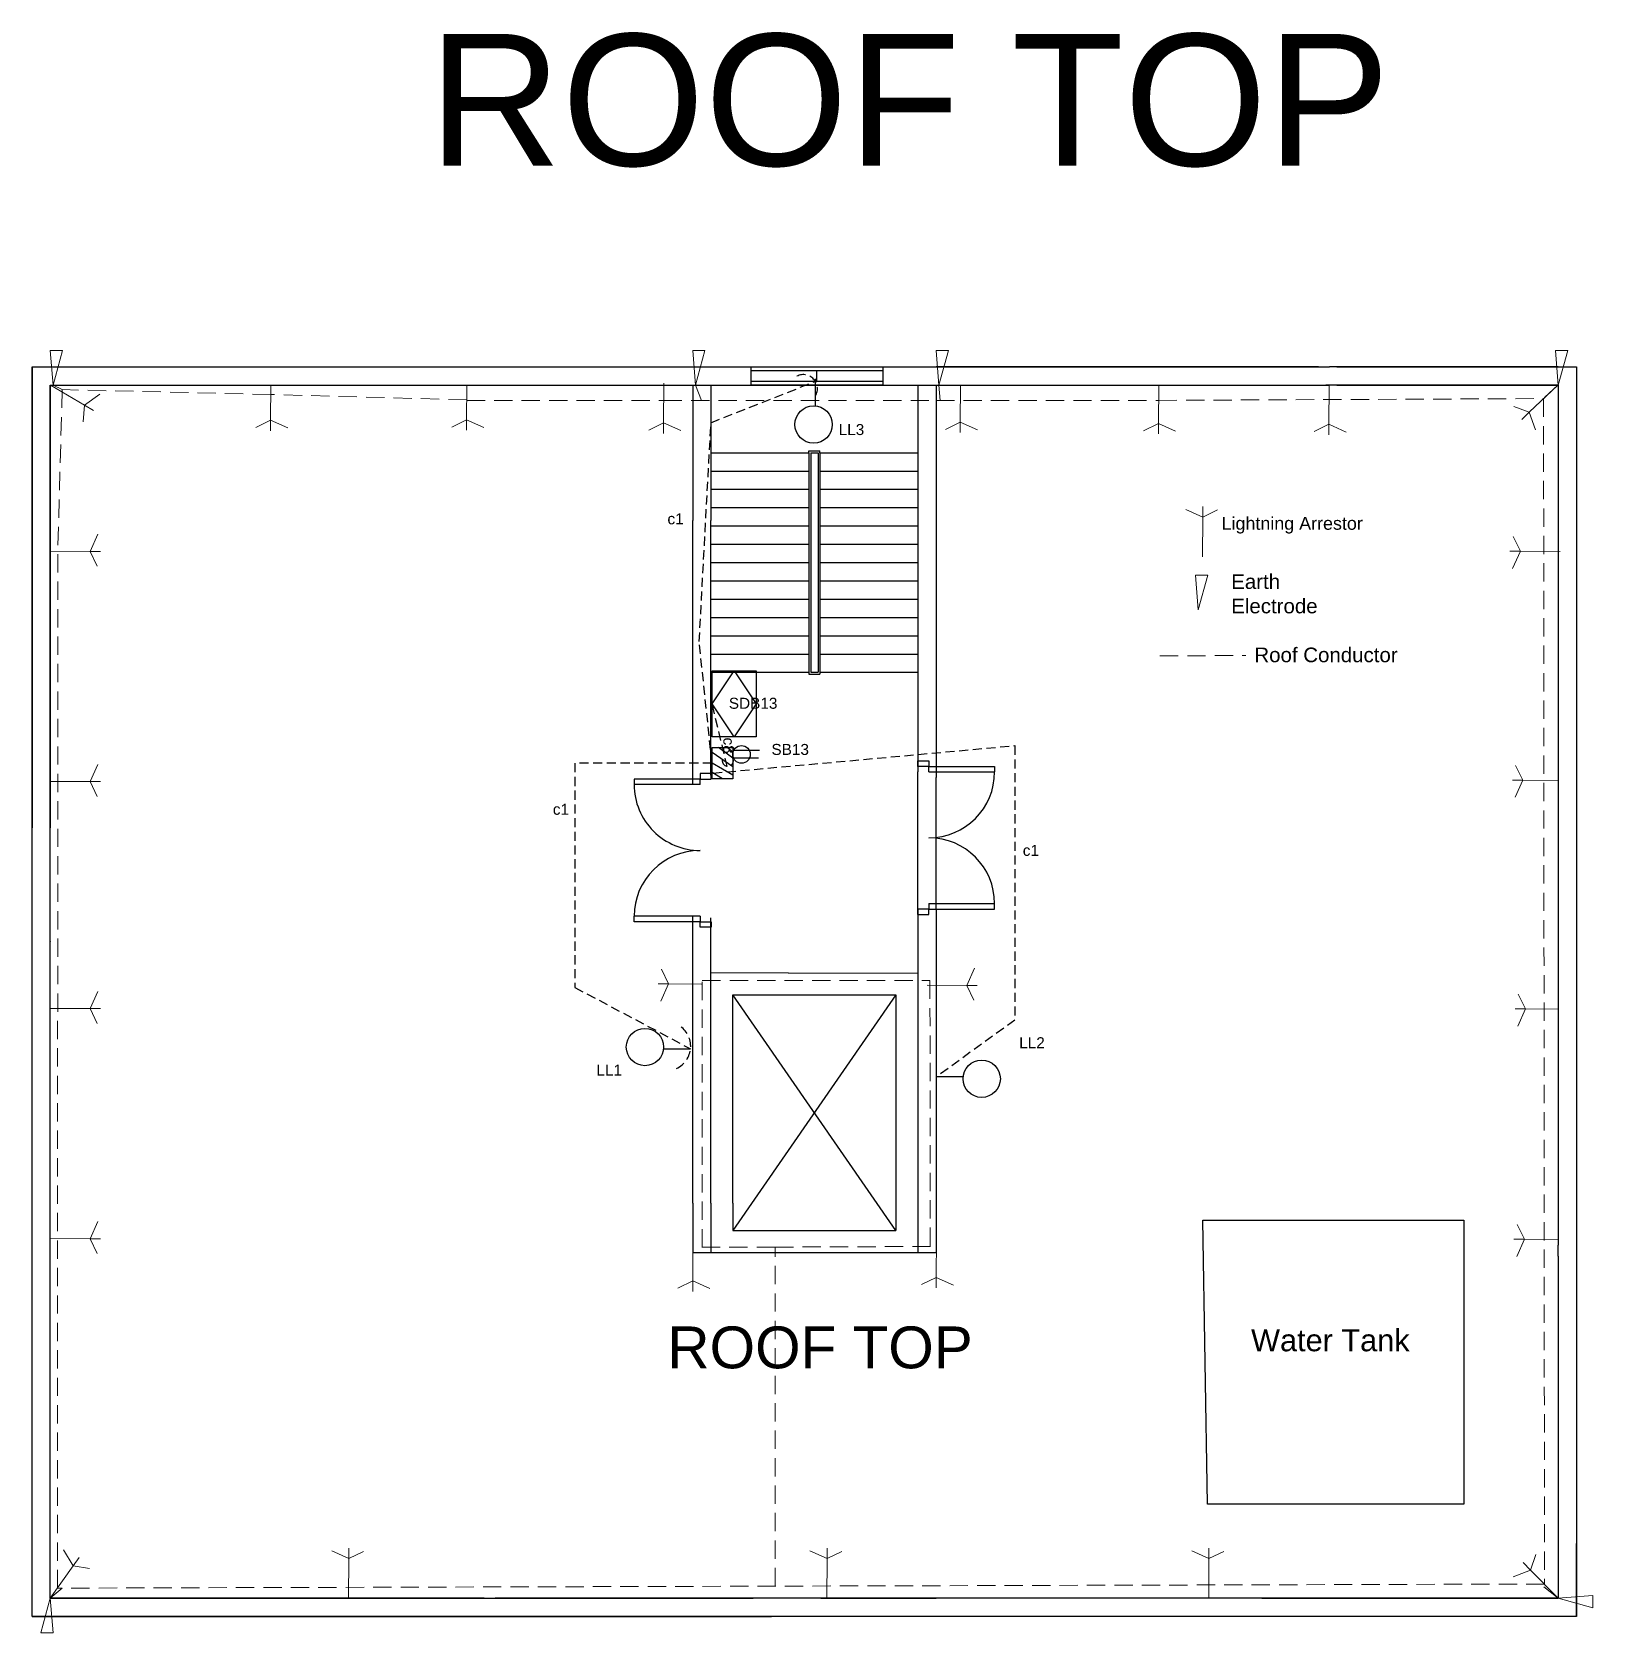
# Model space of a CAD drawing. Header units: inches. Extents: x 79 to 11386, y 236 to 3106.
# Drawn here: x 3890 to 4743, y 325 to 1200 of the extents above; entities that cross this region are included whole.
import ezdxf

# ---------------------------------------------------------------- set-up
doc = ezdxf.new("R2010")
doc.units = ezdxf.units.IN
doc.header["$LTSCALE"] = 20
doc.header["$MEASUREMENT"] = 0
doc.linetypes.add('DASHED', pattern=[0.75, 0.5, -0.25])
doc.linetypes.add('HIDDEN', pattern=[0.375, 0.25, -0.125])
for name, color, linetype in [('appliances', 180, 'Continuous'), ('Conduit', 100, 'HIDDEN'), ('conduit_SDB', 82, 'HIDDEN'), ('door_window', 30, 'Continuous'), ('hatch', 8, 'Continuous'), ('Lightning Rod', 1, 'Continuous'), ('siri', 8, 'Continuous'), ('Text layer', 200, 'HIDDEN')]:
    doc.layers.add(name, color=color, linetype=linetype)
doc.styles.get("Standard").update_dxf_attribs({"font": 'arial.ttf', "height": 6})

msp = doc.modelspace()

# ---------------------------------------------------------------- texts
at = {"insert": (4107.21096, 1198.97681), "char_height": 72, "attachment_point": 1}
msp.add_mtext_dynamic_manual_height_columns('ROOF TOP', width=912.8523572, gutter_width=114.38704, heights=[0], dxfattribs=at)
at = {"layer": 'appliances', "char_height": 6, "attachment_point": 1}
for s, width, insert in [('LL3', 12.5441759, (4331.25061, 985.81153)), ('SDB13', 32.5511742, (4271.2345, 836.23681)), ('SB13', 17.2531705, (4294.51515, 811.02011)), ('LL2', 12.5441759, (4429.90002, 650.7548)), ('LL1', 12.5441759, (4198.87837, 635.79793))]:
    msp.add_mtext_dynamic_manual_height_columns(s, width=width, gutter_width=30, heights=[0], dxfattribs=dict(at, insert=insert))
at = {"layer": 'Conduit', "char_height": 6, "attachment_point": 1}
for insert in [(4237.70517, 937.03306), (4175.08804, 778.31689), (4431.85607, 755.8532)]:
    msp.add_mtext_dynamic_manual_height_columns('c1', width=19.2330716, gutter_width=30, heights=[0], dxfattribs=dict(at, insert=insert))
at = {"layer": 'conduit_SDB', "insert": (4274.22787, 814.53398), "char_height": 6, "attachment_point": 1, "rotation": 270}
msp.add_mtext_dynamic_manual_height_columns('c8', width=3.5, gutter_width=30, heights=[0], dxfattribs=at)
at = {"layer": 'Lightning Rod', "lineweight": 20, "insert": (4540.47742, 935.05634), "char_height": 7, "width": 75.4244659, "attachment_point": 1}
msp.add_mtext('Lightning Arrestor', dxfattribs=at)
at = {"layer": 'Lightning Rod', "color": 114, "lineweight": 20, "true_color": 0x139b48, "insert": (4545.74822, 903.73077), "char_height": 8, "width": 69.1979371, "attachment_point": 1}
msp.add_mtext('Earth Electrode', dxfattribs=at)
at = {"layer": 'Lightning Rod', "color": 54, "linetype": 'DASHED', "lineweight": 20, "true_color": 0xaca002, "insert": (4558.41679, 863.68102), "char_height": 8, "width": 79.6815942, "attachment_point": 1}
msp.add_mtext('Roof Conductor', dxfattribs=at)
at = {"layer": 'Text layer', "attachment_point": 1}
for s, width, gutter_width, insert, char_height in [('ROOF TOP', 912.8523572, 114.38704, (4237.6484, 492.69313), 22.877407), ('Water Tank ', 495.0647883, 60, (4556.59475, 491.14146), 12)]:
    msp.add_mtext_dynamic_manual_height_columns(s, width=width, gutter_width=gutter_width, heights=[0], dxfattribs=dict(at, insert=insert, char_height=char_height))

# ---------------------------------------------------------------- blocks, each defined once
blk = doc.blocks.new('door_large')
at = {"layer": 'door_window'}
for p, q in [((3, 6), (3, 42)), ((3, 42), (6, 42)), ((6, 6), (6, 42)), ((78, 6), (78, 42)), ((81, 42), (78, 42)), ((81, 6), (81, 42)), ((0, 0), (0, 6)), ((0, 6), (3, 6)), ((3, 0), (0, 0)), ((6, 6), (3, 6)), ((3, 6), (3, 0)), ((78, 6), (81, 6)), ((81, 6), (81, 0)), ((84, 6), (81, 6)), ((81, 0), (84, 0)), ((84, 0), (84, 6))]:
    blk.add_line(p, q, dxfattribs=at)
for centre, start, end in [((6, 6), 0, 90), ((78, 6), 90, 180)]:
    blk.add_arc(centre, 36, start, end, dxfattribs=at)
blk = doc.blocks.new('A$C73ab7793')
at = {"layer": 'appliances'}
for p, q in [((32.7, 2.5), (32.7, 40.5)), ((32.7, 40.5), (58, 40.5)), ((45.4, 40.5), (58, 32.9)), ((58, 40.5), (58, 2.5)), ((32.7, 36.2), (58, 21.5)), ((32.7, 26.1), (58, 8.5)), ((31.5, 5.7), (0, 5.7)), ((31.8, 15.1), (1, 15.1)), ((32.7, 15.4), (50.2, 2.5)), ((32.7, 7.9), (39.5, 2.5)), ((58, 2.5), (32.7, 2.5))]:
    blk.add_line(p, q, dxfattribs=at)
blk.add_circle((22, 10.8), 10.8, dxfattribs=at)

# ---------------------------------------------------------------- linework, layer by layer
for p, q in [((3890.47996, 1017.15062), (4593.47996, 1017.15062)), ((3890.47996, 334.15062), (3890.47996, 1017.15062)), ((3890.47996, 1017.15062), (4031.47996, 1017.15062)), ((3890.47996, 1017.15062), (4031.47996, 1017.15062)), ((3890.47996, 1017.15062), (4031.47996, 1017.15062)), ((3890.47996, 1017.15062), (3890.47996, 890.15062)), ((4031.47996, 1017.15062), (4171.47996, 1017.15062)), ((4031.47996, 1017.15062), (4158.47996, 1017.15062)), ((4031.47996, 1017.15062), (4171.47996, 1017.15062)), ((4171.47996, 1017.15062), (4251.47996, 1017.15062)), ((4456.47996, 1017.15062), (4384.47996, 1017.15062)), ((4447.47996, 1017.15062), (4440.47996, 1017.15062)), ((4453.47996, 1017.15062), (4447.47996, 1017.15062)), ((4593.47996, 1017.15062), (4453.47996, 1017.15062)), ((4593.47996, 1017.15062), (4456.47996, 1017.15062)), ((4593.47996, 1017.15062), (4599.47996, 1017.15062)), ((4603.47996, 1017.15062), (4599.47996, 1017.15062)), ((4603.47996, 1017.15062), (4724.47996, 1017.15062)), ((4724.47996, 1017.15062), (4603.47996, 1017.15062)), ((4724.47996, 1017.15062), (4603.47996, 1017.15062)), ((4724.47996, 1017.15062), (4734.47996, 1017.15062)), ((4734.47996, 1017.15062), (4734.47996, 334.15062)), ((4734.47996, 1017.15062), (4734.47996, 1017.15062)), ((3900.47996, 344.15062), (3900.47996, 1007.15062)), ((3900.47996, 1007.15062), (4021.47996, 1007.15062)), ((3900.47996, 1007.15062), (3900.47996, 890.15062)), ((4027.47996, 1007.15062), (4031.47996, 1007.15062)), ((4027.47996, 1007.15062), (4101.47996, 1007.15062)), ((4031.47996, 1007.15062), (4171.47996, 1007.15062)), ((4031.47996, 1007.15062), (4171.47996, 1007.15062)), ((4171.47996, 1007.15062), (4177.47996, 1007.15062)), ((4177.47996, 1007.15062), (4181.47996, 1007.15062)), ((4181.47996, 1007.15062), (4593.47996, 1007.15062)), ((4251.47996, 1007.15062), (4251.47996, 933.15062)), ((4261.47996, 1007.15062), (4261.47996, 933.15062)), ((4374.47996, 1007.15062), (4374.47996, 933.15062)), ((4374.47996, 1007.15062), (4374.47996, 795.75907)), ((4384.47996, 1007.15062), (4384.47996, 933.15062)), ((4384.47996, 1007.15062), (4384.47996, 792.75907)), ((4593.47996, 1007.15062), (4599.47996, 1007.15062)), ((4724.47996, 1007.15062), (4597.47996, 1007.15062)), ((4603.47996, 1007.15062), (4599.47996, 1007.15062)), ((4603.47996, 1007.15062), (4724.47996, 1007.15062)), ((4724.47996, 1007.15062), (4724.47996, 890.15062)), ((4251.47996, 788.82871), (4251.47996, 933.15062)), ((4261.47996, 793.91616), (4261.47996, 933.15062)), ((4251.47996, 915.04895), (4251.48402, 915.04894)), ((3890.47996, 890.15062), (3890.47996, 765.15062)), ((3890.47996, 890.15062), (3890.47996, 765.15062)), ((3900.47996, 890.15062), (3900.47996, 765.15062)), ((4724.47996, 890.15062), (4724.47996, 886.15062)), ((4724.47996, 886.15062), (4724.47996, 884.15062)), ((4724.47996, 884.15062), (4724.47996, 537.15062)), ((4734.47996, 890.15062), (4734.47996, 765.15062)), ((4734.47996, 890.15062), (4734.47996, 703.15062)), ((4734.47996, 890.15062), (4734.47996, 703.15062)), ((4384.47996, 795.75907), (4384.47996, 792.75907)), ((3890.47996, 765.15062), (3890.47996, 765.15062)), ((4374.47996, 717.75907), (4374.47996, 560.15062)), ((4384.47996, 720.75907), (4384.47996, 717.75907)), ((4384.47996, 720.75907), (4384.47996, 560.15062)), ((4251.47996, 560.15062), (4251.47996, 716.82871)), ((4261.47996, 560.15062), (4261.47996, 715.91616)), ((3900.47926, 703.26826), (3900.48065, 703.15062)), ((3900.48065, 703.15062), (3900.47996, 703.15062)), ((4734.47996, 703.15062), (4734.47996, 618.15062)), ((4734.47996, 703.15062), (4734.47996, 608.15062)), ((4303.58963, 685.93038), (4261.47996, 685.83146)), ((4303.58963, 685.93038), (4374.47996, 685.83146)), ((4273.47996, 560.15062), (4273.47996, 673.93038)), ((4273.47996, 673.93038), (4362.47996, 673.93038)), ((4362.47996, 673.93038), (4273.47996, 545.15062)), ((4362.54704, 545.15062), (4273.47996, 673.93038)), ((4362.47996, 673.93038), (4362.47996, 560.15062)), ((4251.47996, 560.15062), (4251.47996, 533.15062)), ((4261.47996, 560.15062), (4261.47996, 533.15062)), ((4273.47996, 560.15062), (4273.47996, 545.15062)), ((4362.48008, 560.09685), (4362.54704, 545.15062)), ((4374.47996, 560.15062), (4374.60093, 533.15062)), ((4384.47986, 560.19543), (4384.60083, 533.19543)), ((4273.47996, 545.15062), (4362.54704, 545.15062)), ((4251.47996, 533.15062), (4374.60093, 533.15062)), ((4362.60081, 533.15062), (4362.60105, 533.09685)), ((4724.47996, 531.15062), (4724.47996, 344.15062)), ((4734.47996, 334.15062), (4734.47996, 374.15062)), ((4137.47996, 344.15062), (3900.47525, 344.15062)), ((3900.47996, 344.15062), (4137.47996, 344.15062)), ((4724.47996, 344.15062), (4143.47996, 344.15062)), ((4143.47996, 344.15062), (4251.47996, 344.15062)), ((4220.47996, 344.15062), (4284.47996, 344.15062)), ((4315.47996, 344.15062), (4251.47996, 344.15062)), ((4321.47996, 344.15062), (4384.47996, 344.15062)), ((4395.47996, 344.15062), (4331.47996, 344.15062)), ((4552.47996, 344.15062), (4405.47996, 344.15062)), ((4562.47996, 344.15062), (4724.47996, 344.15062)), ((4405.47996, 334.15062), (3890.47996, 334.15062)), ((3890.47996, 334.15062), (4073.47996, 334.15062)), ((3890.47996, 334.15062), (4251.47996, 334.15062)), ((4073.47996, 334.15062), (4220.47996, 334.15062)), ((4220.47996, 334.15062), (4294.47996, 334.15062)), ((4552.47996, 334.15062), (4405.47996, 334.15062)), ((4734.47996, 334.15062), (4552.47996, 334.15062))]:
    msp.add_line(p, q)
at = {"lineweight": 20}
for p, q in [((4021.47996, 1007.15062), (4027.47996, 1007.15062)), ((4724.47996, 537.15062), (4724.47996, 531.15062)), ((4137.47996, 344.15062), (4143.47996, 344.15062))]:
    msp.add_line(p, q, dxfattribs=at)
at = {"layer": 'appliances'}
for p, q in [((4318.52203, 995.73863), (4318.52203, 1010.50604)), ((4262.10059, 814.89951), (4262.10059, 850.89951)), ((4262.10059, 850.89951), (4286.10059, 850.89951)), ((4262.10059, 832.89951), (4274.10059, 850.89951)), ((4274.10059, 850.89951), (4286.10059, 832.89951)), ((4286.10059, 850.89951), (4286.10059, 814.89951)), ((4274.10059, 814.89951), (4262.10059, 832.89951)), ((4286.10059, 832.89951), (4274.10059, 814.89951)), ((4286.10059, 814.89951), (4262.10059, 814.89951)), ((4235.55135, 644.413), (4250.31876, 644.413)), ((4399.24736, 629.02609), (4384.47996, 629.02609))]:
    msp.add_line(p, q, dxfattribs=at)
for centre in [(4317.54011, 985.58869), (4225.40141, 645.39492), (4409.3973, 628.04417)]:
    msp.add_circle(centre, 10.19733, dxfattribs=at)
at = {"layer": 'Conduit'}
for p, q in [((4261.47996, 986.57481), (4318.52203, 1009.15062)), ((4255.04422, 866.91027), (4261.47996, 986.57481)), ((4262.07064, 800.51135), (4255.04422, 866.91027)), ((4262.64614, 795.07296), (4427.53228, 810.07949)), ((4427.53228, 810.07949), (4427.53228, 660.02914)), ((4262.07064, 800.51135), (4187.09887, 800.51135)), ((4187.09887, 800.51135), (4187.09887, 677.95385)), ((4187.09887, 677.95385), (4250.31876, 644.413)), ((4427.53228, 660.02914), (4384.47996, 629.02609))]:
    msp.add_line(p, q, dxfattribs=at)
for centre, radius, start, end in [((4311.97875, 1005.16456), 7.66179, 328.65088611, 127.48603199), ((4270.69833, 801.83757), 3.02904, 169.35985684, 28.02891319), ((4237.01785, 645.80457), 13.3735, 294.71163909, 58.13008265)]:
    msp.add_arc(centre, radius, start, end, dxfattribs=at)
at = {"layer": 'conduit_SDB'}
msp.add_line((4262.10059, 832.36422), (4270.14387, 798.8597), dxfattribs=at)
at = {"layer": 'door_window'}
for p, q in [((4283.35074, 1017.15062), (4355.35074, 1017.15062)), ((4283.35074, 1007.15062), (4283.35074, 1017.15062)), ((4283.35074, 1015.15062), (4355.35074, 1015.15062)), ((4319.35074, 1009.15062), (4319.35074, 1015.15062)), ((4355.35074, 1017.15062), (4355.35074, 1007.15062)), ((4355.35074, 1009.15062), (4283.35074, 1009.15062)), ((4355.35074, 1007.15062), (4283.35074, 1007.15062)), ((4530.27135, 550.814), (4672.83431, 550.814)), ((4532.81711, 395.6309), (4530.27135, 550.814)), ((4672.83431, 550.814), (4672.83431, 395.6309)), ((4672.83431, 395.6309), (4532.81711, 395.6309))]:
    msp.add_line(p, q, dxfattribs=at)
at = {"layer": 'hatch'}
for p, q in [((4021.47996, 1007.15062), (4027.47996, 1007.15062)), ((4374.47996, 717.75907), (4374.47996, 795.75907)), ((4384.47996, 720.75907), (4384.47996, 792.75907)), ((4724.47996, 531.15062), (4724.47996, 537.15062)), ((4374.60093, 533.15062), (4384.60083, 533.19543)), ((4137.47996, 344.15062), (4143.47996, 344.15062))]:
    msp.add_line(p, q, dxfattribs=at)
at = {"layer": 'Lightning Rod', "color": 114, "lineweight": 20, "true_color": 0x139b48}
for p, q in [((3900.47996, 1026.02756), (3907.19951, 1026.09825)), ((3901.96533, 1007.15062), (3900.47996, 1026.02756)), ((3907.19951, 1026.09825), (3901.96533, 1007.15062)), ((4251.47996, 1026.02756), (4258.19951, 1026.09825)), ((4252.96533, 1007.15062), (4251.47996, 1026.02756)), ((4258.19951, 1026.09825), (4252.96533, 1007.15062)), ((4384.47996, 1026.02756), (4391.19951, 1026.09825)), ((4385.96533, 1007.15062), (4384.47996, 1026.02756)), ((4391.19951, 1026.09825), (4385.96533, 1007.15062)), ((4729.71414, 1026.09825), (4722.99459, 1026.02756)), ((4724.47996, 1007.15062), (4722.99459, 1026.02756)), ((4729.71414, 1026.09825), (4724.47996, 1007.15062)), ((4526.20994, 903.25982), (4532.92949, 903.33051)), ((4527.69531, 884.38289), (4526.20994, 903.25982)), ((4532.92949, 903.33051), (4527.69531, 884.38289)), ((3895.23774, 325.19831), (3900.47193, 344.14594)), ((3900.47193, 344.14594), (3901.9573, 325.26901)), ((4724.47996, 344.15062), (4743.35689, 345.63599)), ((4743.42758, 338.91644), (4724.47996, 344.15062)), ((4743.35689, 345.63599), (4743.42758, 338.91644)), ((3901.9573, 325.26901), (3895.23774, 325.19831))]:
    msp.add_line(p, q, dxfattribs=at)
at = {"layer": 'Lightning Rod', "color": 1, "lineweight": 20}
for p, q in [((3900.54717, 1007.15062), (3919.14958, 996.09418)), ((4020.93924, 1007.15062), (4020.8173, 987.88802)), ((4128.05843, 1007.15062), (4127.93831, 988.17545)), ((4235.67955, 1008.11967), (4235.5423, 986.43631)), ((4397.85686, 1007.15062), (4397.7283, 986.84166)), ((4506.11492, 1007.15062), (4505.98207, 986.16255)), ((4599.28804, 1007.15062), (4599.15216, 985.68324)), ((4724.25261, 1007.15062), (4708.62618, 992.31862)), ((3927.53869, 1002.07375), (3919.14958, 996.09418)), ((3918.49813, 987.11808), (3919.14958, 996.09418)), ((3919.14958, 996.09418), (3924.0865, 993.20203)), ((4708.62618, 992.31862), (4700.16492, 995.38486)), ((4700.16492, 995.38486), (4708.62618, 992.31862)), ((4708.62618, 992.31862), (4704.50124, 988.35345)), ((4708.62618, 992.31862), (4712.10094, 982.62025)), ((4712.10094, 982.62025), (4708.62618, 992.31862)), ((4012.74305, 983.91296), (4020.8173, 987.88802)), ((4030.21719, 983.67204), (4020.8173, 987.88802)), ((4020.8173, 987.88802), (4020.8173, 982.16633)), ((4119.86406, 984.20039), (4127.93831, 988.17545)), ((4137.3382, 983.95948), (4127.93831, 988.17545)), ((4127.93831, 988.17545), (4127.93831, 982.45376)), ((4227.46804, 982.46124), (4235.5423, 986.43631)), ((4244.94219, 982.22033), (4235.5423, 986.43631)), ((4235.5423, 986.43631), (4235.5423, 980.71462)), ((4389.65404, 982.86659), (4397.7283, 986.84166)), ((4407.12819, 982.62568), (4397.7283, 986.84166)), ((4397.7283, 986.84166), (4397.7283, 981.11997)), ((4497.90781, 982.18749), (4505.98207, 986.16255)), ((4515.38196, 981.94658), (4505.98207, 986.16255)), ((4505.98207, 986.16255), (4505.98207, 980.44087)), ((4591.0779, 981.70818), (4599.15216, 985.68324)), ((4608.55204, 981.46727), (4599.15216, 985.68324)), ((4599.15216, 985.68324), (4599.15216, 979.96155)), ((4520.86561, 939.2122), (4530.2655, 934.99623)), ((4530.2655, 934.99623), (4530.2655, 940.71792)), ((4538.33976, 938.97129), (4530.2655, 934.99623)), ((4530.12824, 913.31286), (4530.2655, 934.99623)), ((3926.3793, 925.61855), (3922.16332, 916.21866)), ((4699.76229, 924.36595), (4703.73735, 916.29169)), ((3900.47996, 916.35591), (3922.16332, 916.21866)), ((3926.13838, 908.1444), (3922.16332, 916.21866)), ((3922.16332, 916.21866), (3927.88501, 916.21866)), ((4703.73735, 916.29169), (4698.01566, 916.29169)), ((4699.52138, 906.89181), (4703.73735, 916.29169)), ((4725.42072, 916.15444), (4703.73735, 916.29169)), ((3926.3793, 799.838), (3922.16332, 790.43812)), ((4701.12206, 799.3237), (4705.09713, 791.24944)), ((3900.47996, 790.57537), (3922.16332, 790.43812)), ((3926.13838, 782.36386), (3922.16332, 790.43812)), ((3922.16332, 790.43812), (3927.88501, 790.43812)), ((4705.09713, 791.24944), (4699.37544, 791.24944)), ((4700.88115, 781.84955), (4705.09713, 791.24944)), ((4724.47996, 791.12675), (4705.09713, 791.24944)), ((4234.37492, 687.95204), (4238.34998, 679.87778)), ((4405.43984, 688.48222), (4401.22387, 679.08233)), ((3926.3793, 675.77204), (3922.16332, 666.37215)), ((4238.34998, 679.87778), (4232.6283, 679.87778)), ((4234.13401, 670.47789), (4238.34998, 679.87778)), ((4256.2271, 679.76462), (4238.34998, 679.87778)), ((4379.54051, 679.21958), (4401.22387, 679.08233)), ((4405.19893, 671.00807), (4401.22387, 679.08233)), ((4401.22387, 679.08233), (4406.94556, 679.08233)), ((4702.62778, 674.28144), (4706.60284, 666.20718)), ((3900.47996, 666.50941), (3922.16332, 666.37215)), ((3926.13838, 658.29789), (3922.16332, 666.37215)), ((3922.16332, 666.37215), (3927.88501, 666.37215)), ((4706.60284, 666.20718), (4700.88115, 666.20718)), ((4702.38687, 656.80729), (4706.60284, 666.20718)), ((4724.47996, 666.09402), (4706.60284, 666.20718)), ((3926.3793, 550.00358), (3922.16332, 540.60369)), ((4702.0045, 548.44547), (4705.97956, 540.37121)), ((3900.47996, 540.74094), (3922.16332, 540.60369)), ((3926.13838, 532.52943), (3922.16332, 540.60369)), ((3922.16332, 540.60369), (3927.88501, 540.60369)), ((4251.61882, 539.03581), (4251.48293, 517.56843)), ((4384.74594, 541.0032), (4384.61006, 519.53582)), ((4705.97956, 540.37121), (4700.25788, 540.37121)), ((4701.76359, 530.97132), (4705.97956, 540.37121)), ((4724.47996, 540.2541), (4705.97956, 540.37121)), ((4243.40868, 513.59337), (4251.48293, 517.56843)), ((4260.88282, 513.35246), (4251.48293, 517.56843)), ((4251.48293, 517.56843), (4251.48293, 511.84675)), ((4376.5358, 515.56076), (4384.61006, 519.53582)), ((4394.00994, 515.31984), (4384.61006, 519.53582)), ((4384.61006, 519.53582), (4384.61006, 513.81413)), ((3907.73967, 370.67427), (3913.02143, 361.82919)), ((4054.21861, 370.04996), (4063.6185, 365.83399)), ((4063.6185, 365.83399), (4063.6185, 371.55568)), ((4071.69275, 369.80905), (4063.6185, 365.83399)), ((4315.47996, 370.04996), (4324.87984, 365.83399)), ((4324.87984, 365.83399), (4324.87984, 371.55568)), ((4332.9541, 369.80905), (4324.87984, 365.83399)), ((4524.19934, 370.04996), (4533.59923, 365.83399)), ((4533.59923, 365.83399), (4533.59923, 371.55568)), ((4541.67349, 369.80905), (4533.59923, 365.83399)), ((4712.26147, 368.12572), (4709.3629, 359.60556)), ((3900.47193, 344.14594), (3913.02143, 361.82919)), ((3913.02143, 361.82919), (3916.30326, 366.51612)), ((3921.91548, 360.45417), (3913.02143, 361.82919)), ((4063.48124, 344.15062), (4063.6185, 365.83399)), ((4324.74259, 344.15062), (4324.87984, 365.83399)), ((4533.46198, 344.15062), (4533.59923, 365.83399)), ((4699.73503, 355.93998), (4709.3629, 359.60556)), ((4709.3629, 359.60556), (4705.31706, 363.65141)), ((4724.47996, 344.29591), (4709.3629, 359.60556))]:
    msp.add_line(p, q, dxfattribs=at)
at = {"layer": 'Lightning Rod', "color": 54, "linetype": 'DASHED', "lineweight": 20, "true_color": 0xaca002}
for p, q in [((3901.96533, 1007.15062), (3907.0023, 1004.62987)), ((4252.96533, 1007.15062), (4256.31364, 998.73322)), ((4385.96533, 1007.15062), (4386.62592, 998.7554)), ((4724.25261, 1007.15062), (4716.4394, 999.73462)), ((3907.0023, 1004.62987), (3904.55531, 916.33012)), ((4020.90626, 1001.94173), (3907.0023, 1004.62987)), ((4128.00694, 999.01713), (4020.90626, 1001.94173)), ((4128.00512, 998.7297), (4235.61093, 998.7297)), ((4235.61093, 998.7297), (4384.47996, 998.75504)), ((4384.47996, 998.75504), (4506.06191, 998.77573)), ((4506.06191, 998.77573), (4716.4394, 999.73462)), ((4716.4394, 999.73462), (4716.92143, 351.95074)), ((3904.41691, 349.70473), (3904.55531, 916.33012)), ((4506.79006, 859.08919), (4553.78918, 859.37829)), ((4256.72554, 535.93944), (4256.72554, 681.71766)), ((4256.72554, 681.71766), (4381.1481, 681.71766)), ((4381.1481, 681.71766), (4381.22934, 536.39863)), ((4296.50742, 536.06728), (4251.59912, 535.92297)), ((4296.50742, 536.06728), (4384.58642, 536.41176)), ((4296.50742, 350.78859), (4296.50742, 536.06728)), ((4716.92143, 351.95074), (3904.41691, 349.70473)), ((4724.47996, 344.15062), (4714.62619, 351.94439)), ((3900.47996, 344.15725), (3906.94735, 349.71173))]:
    msp.add_line(p, q, dxfattribs=at)
at = {"layer": 'siri'}
for p, q in [((4314.97996, 971.15062), (4320.97996, 971.15062)), ((4314.97996, 970.15062), (4314.97996, 971.15062)), ((4320.97996, 970.15062), (4320.97996, 971.15062)), ((4261.47996, 970.15062), (4314.97996, 970.15062)), ((4314.97996, 970.15062), (4314.97996, 850.15062)), ((4315.97996, 970.15062), (4319.97996, 970.15062)), ((4315.97996, 970.15062), (4315.97996, 850.15062)), ((4319.97996, 970.15062), (4319.97996, 850.15062)), ((4320.97996, 970.15062), (4374.47996, 970.15062)), ((4320.97996, 970.15062), (4320.97996, 850.15062)), ((4261.47996, 960.15062), (4314.97996, 960.15062)), ((4320.97996, 960.15062), (4374.47996, 960.15062)), ((4261.47996, 950.15062), (4314.97996, 950.15062)), ((4320.97996, 950.15062), (4374.47996, 950.15062)), ((4261.47996, 940.15062), (4314.97996, 940.15062)), ((4320.97996, 940.15062), (4374.47996, 940.15062)), ((4261.47996, 930.15062), (4314.97996, 930.15062)), ((4320.97996, 930.15062), (4374.47996, 930.15062)), ((4261.47996, 920.15062), (4314.97996, 920.15062)), ((4320.97996, 920.15062), (4374.47996, 920.15062)), ((4261.47996, 910.15062), (4314.97996, 910.15062)), ((4320.97996, 910.15062), (4374.47996, 910.15062)), ((4261.47996, 900.15062), (4314.97996, 900.15062)), ((4320.97996, 900.15062), (4374.47996, 900.15062)), ((4261.47996, 890.15062), (4314.97996, 890.15062)), ((4320.97996, 890.15062), (4374.47996, 890.15062)), ((4261.47996, 880.15062), (4314.97996, 880.15062)), ((4320.97996, 880.15062), (4374.47996, 880.15062)), ((4261.47996, 870.15062), (4314.97996, 870.15062)), ((4320.97996, 870.15062), (4374.47996, 870.15062)), ((4261.47996, 860.15062), (4314.97996, 860.15062)), ((4261.47996, 860.15062), (4314.97996, 860.15062)), ((4320.97996, 860.15062), (4374.47996, 860.15062)), ((4320.97996, 860.15062), (4374.47996, 860.15062)), ((4261.47996, 850.15062), (4314.97996, 850.15062)), ((4314.97996, 850.15062), (4314.97996, 849.15062)), ((4314.97996, 849.15062), (4320.97996, 849.15062)), ((4315.97996, 850.15062), (4319.97996, 850.15062)), ((4320.97996, 850.15062), (4374.47996, 850.15062)), ((4320.97996, 850.15062), (4320.97996, 849.15062))]:
    msp.add_line(p, q, dxfattribs=at)

# ---------------------------------------------------------------- block references
at = {"xscale": 0.4463115481914045, "yscale": 0.4463115481914045, "zscale": 0.4463115481914045, "rotation": 180}
msp.add_blockref('A$C73ab7793', (4287.97417, 810.11507), dxfattribs=at)
for p, rotation in [((4374.47996, 801.75907), 270), ((4261.49469, 710.82871), 89.99999999999999)]:
    msp.add_blockref('door_large', p, dxfattribs=dict(rotation=rotation))

msp.set_redraw_order([(e.dxf.handle, doc.entitydb.next_handle()) for e in msp.query("TEXT MTEXT ATTDEF DIMENSION ARC_DIMENSION")])  # texts and dimensions are drawn at this point

doc.saveas('drawing.dxf')
